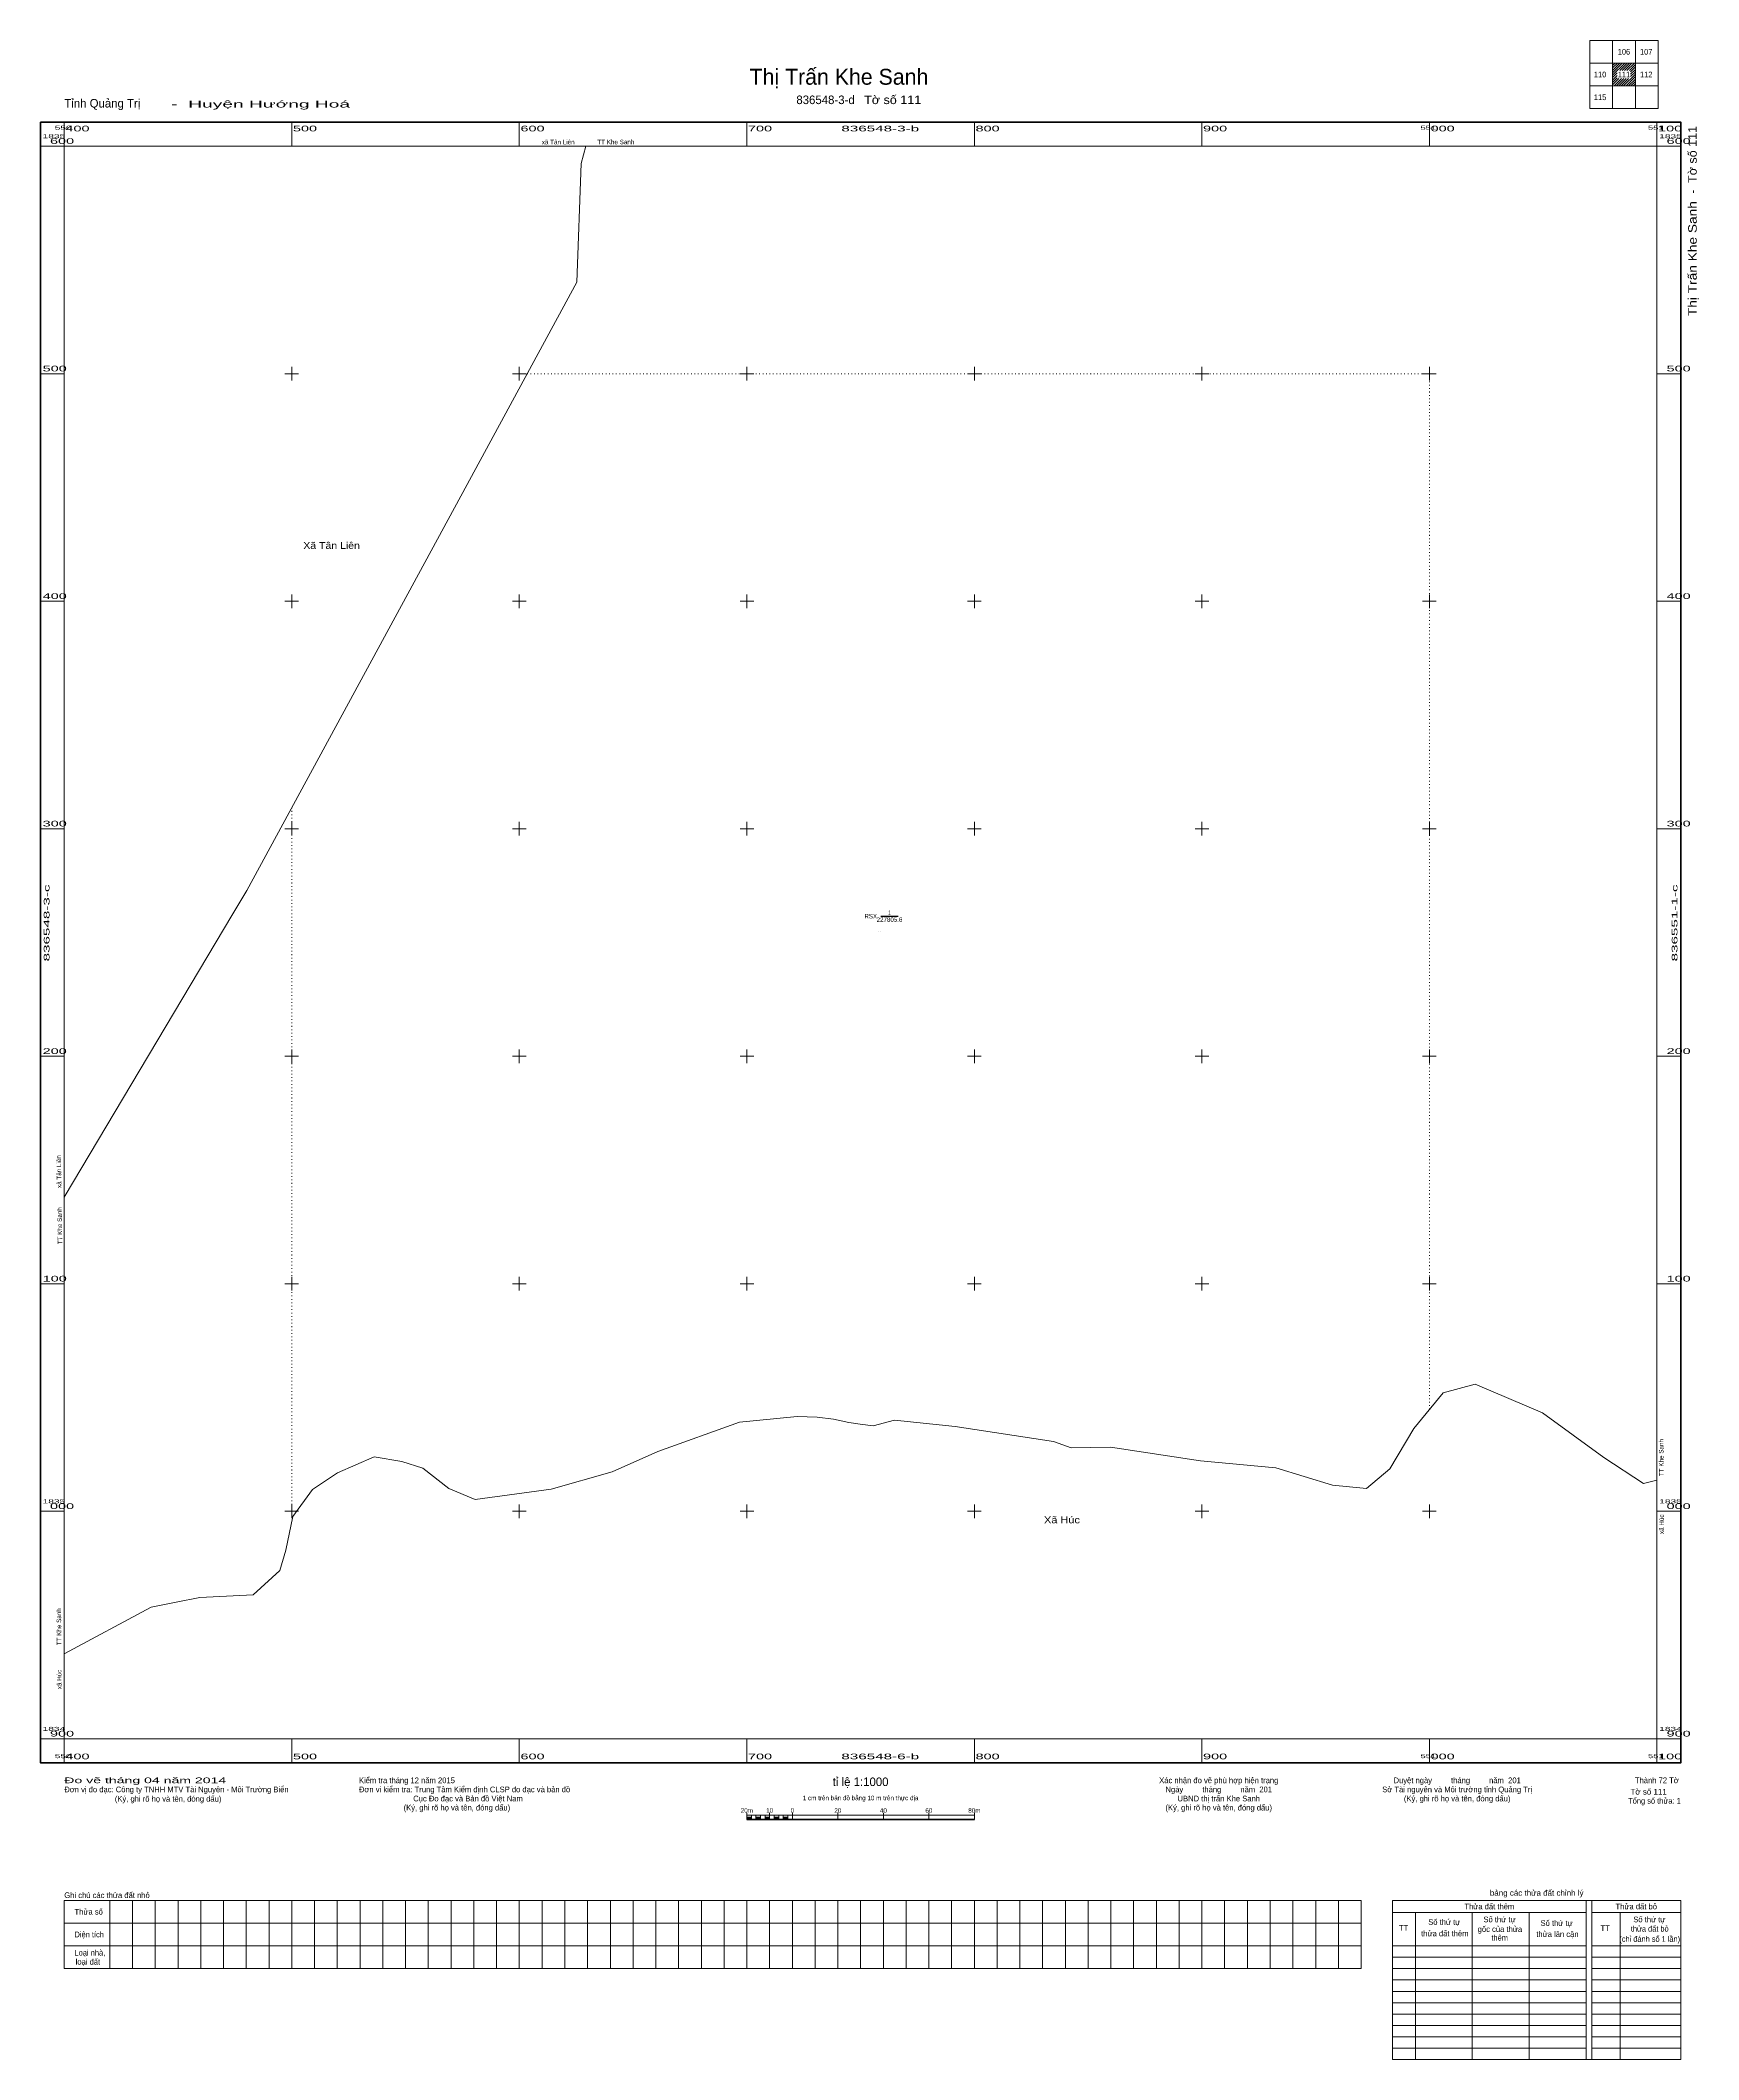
# Model space of a CAD drawing. Header units: metres. Extents: x 550390 to 551118, y 1834759 to 1835646.
import ezdxf
from ezdxf.enums import TextEntityAlignment as Align

# ---------------------------------------------------------------- set-up
doc = ezdxf.new("R2010")
doc.units = ezdxf.units.M
doc.linetypes.add('DOTTED', pattern=[1.5, 0.3, -1.2])
for name, color, linetype, lineweight in [('13', 7, 'Continuous', 25), ('24', 7, 'DOTTED', 13), ('46', 7, 'Continuous', 13), ('63', 7, 'Continuous', 13)]:
    doc.layers.add(name, color=color, linetype=linetype, lineweight=lineweight)
for name, color, linetype in [('15', 7, 'Continuous'), ('28', 7, 'Continuous'), ('48', 7, 'Continuous')]:
    doc.layers.add(name, color=color, linetype=linetype)

msp = doc.modelspace()

# ---------------------------------------------------------------- hatches: boundary and pattern name
at = {"layer": '63'}
for points in [[(550700, 1834864.5), (550700, 1834865.5), (550702, 1834865.5), (550702, 1834864.5)], [(550704, 1834864.5), (550704, 1834865.5), (550706, 1834865.5), (550706, 1834864.5)], [(550708, 1834864.5), (550708, 1834865.5), (550710, 1834865.5), (550710, 1834864.5)], [(550712, 1834864.5), (550712, 1834865.5), (550714, 1834865.5), (550714, 1834864.5)], [(550716, 1834864.5), (550716, 1834865.5), (550718, 1834865.5), (550718, 1834864.5)]]:
    msp.add_hatch(color=256, dxfattribs=at).paths.add_polyline_path(points)

# ---------------------------------------------------------------- linework, layer by layer
at = {"layer": '13'}
msp.add_line((550758.9, 1835261.57), (550766.51, 1835261.57), dxfattribs=at)
at = {"layer": '24'}
for p, q in [((550603.46, 1835500), (551000, 1835500)), ((551000, 1835044.81), (551000, 1835500)), ((550500, 1835000), (550500, 1835309.31)), ((550500, 1835000), (550502.16, 1835000))]:
    msp.add_line(p, q, dxfattribs=at)
at = {"layer": '46'}
msp.add_line((550400, 1835138.01), (550474.11, 1835262.59), dxfattribs=at)
for points in [[(550574.24, 1835446.14), (550625.29, 1835540.23), (550627.13, 1835592.4), (550629.18, 1835600)], [(550474.11, 1835262.59), (550480.2, 1835272.82), (550574.24, 1835446.14)], [(551100, 1835013.63), (551094.14, 1835012.28), (551076.63, 1835023.64), (551049.7, 1835043.23), (551020.03, 1835055.87), (551005.97, 1835052.09), (550993.13, 1835036.43), (550982.54, 1835018.7), (550972.37, 1835010.04), (550957.43, 1835011.54), (550932.42, 1835019.09), (550899.31, 1835022.25), (550859.78, 1835028.14), (550842.49, 1835027.89), (550834.73, 1835030.62)], [(550696.84, 1835039.23), (550722.14, 1835041.71), (550730.89, 1835041.4), (550738.14, 1835040.53), (550744.76, 1835039.1), (550749.75, 1835038.27), (550755.51, 1835037.53), (550764.88, 1835040.11)], [(550764.88, 1835040.11), (550791.56, 1835037.23), (550834.73, 1835030.62)], [(550696.84, 1835039.23), (550660.94, 1835026.33), (550640.8, 1835017.33), (550613.96, 1835009.69), (550580.64, 1835005.21), (550569.06, 1835010.06), (550557.56, 1835019.02), (550548.43, 1835021.9), (550536.2, 1835023.92), (550520.03, 1835016.85), (550509.11, 1835009.6), (550500.49, 1834997.69), (550497.4, 1834982.95), (550494.74, 1834973.92), (550483.07, 1834963.24), (550459.54, 1834962.08), (550449.14, 1834959.99)], [(550400, 1834937.3), (550438.22, 1834957.8), (550449.14, 1834959.99)]]:
    msp.add_lwpolyline(points, dxfattribs=at)
at = {"layer": '63'}
for p, q in [((551080.5, 1835616.5), (551080.5, 1835646.5)), ((551090.5, 1835616.5), (551090.5, 1835646.5)), ((551100.5, 1835636.5), (551070.5, 1835636.5)), ((551080.5, 1835636.49), (551080.51, 1835636.5)), ((551080.5, 1835635.43), (551081.57, 1835636.5)), ((551080.5, 1835634.37), (551082.63, 1835636.5)), ((551080.5, 1835633.31), (551083.69, 1835636.5)), ((551080.5, 1835632.25), (551084.75, 1835636.5)), ((551080.5, 1835631.18), (551085.82, 1835636.5)), ((551083.63, 1835633.25), (551086.88, 1835636.5)), ((551084.69, 1835633.25), (551087.94, 1835636.5)), ((551085.75, 1835633.25), (551089, 1835636.5)), ((551086.81, 1835633.25), (551090.06, 1835636.5)), ((551087.87, 1835633.25), (551090.5, 1835635.88)), ((551088.43, 1835632.75), (551090.5, 1835634.82)), ((551100.5, 1835626.5), (551070.5, 1835626.5)), ((551080.5, 1835630.12), (551082.57, 1835632.19)), ((551080.5, 1835629.06), (551082.57, 1835631.13)), ((551080.5, 1835628), (551082.57, 1835630.07)), ((551080.5, 1835626.94), (551083.31, 1835629.75)), ((551081.12, 1835626.5), (551084.37, 1835629.75)), ((551082.18, 1835626.5), (551085.43, 1835629.75)), ((551083.24, 1835626.5), (551086.49, 1835629.75)), ((551084.3, 1835626.5), (551087.55, 1835629.75)), ((551085.36, 1835626.5), (551090.5, 1835631.64)), ((551086.42, 1835626.5), (551090.5, 1835630.58)), ((551087.48, 1835626.5), (551090.5, 1835629.52)), ((551088.43, 1835631.69), (551090.5, 1835633.76)), ((551088.43, 1835630.63), (551090.5, 1835632.7)), ((551088.54, 1835626.5), (551090.5, 1835628.46)), ((551089.6, 1835626.5), (551090.5, 1835627.4)), ((550400, 1835600), (550400, 1835610.5)), ((550500, 1835600), (550500, 1835610.5)), ((550600, 1835600), (550600, 1835610.5)), ((550700, 1835600), (550700, 1835610.5)), ((550800, 1835600), (550800, 1835610.5)), ((550900, 1835600), (550900, 1835610.5)), ((551000, 1835600), (551000, 1835610.5)), ((551100, 1835600), (551100, 1835610.5)), ((550400, 1835600), (550389.5, 1835600)), ((551100, 1835600), (551110.5, 1835600)), ((550500, 1835497), (550500, 1835503)), ((550600, 1835497), (550600, 1835503)), ((550700, 1835497), (550700, 1835503)), ((550800, 1835497), (550800, 1835503)), ((550900, 1835497), (550900, 1835503)), ((551000, 1835497), (551000, 1835503)), ((550400, 1835500), (550389.5, 1835500)), ((550497, 1835500), (550503, 1835500)), ((550597, 1835500), (550603, 1835500)), ((550697, 1835500), (550703, 1835500)), ((550797, 1835500), (550803, 1835500)), ((550897, 1835500), (550903, 1835500)), ((550997, 1835500), (551003, 1835500)), ((551100, 1835500), (551110.5, 1835500)), ((550400, 1835400), (550389.5, 1835400)), ((550497, 1835400), (550503, 1835400)), ((550500, 1835397), (550500, 1835403)), ((550597, 1835400), (550603, 1835400)), ((550600, 1835397), (550600, 1835403)), ((550697, 1835400), (550703, 1835400)), ((550700, 1835397), (550700, 1835403)), ((550797, 1835400), (550803, 1835400)), ((550800, 1835397), (550800, 1835403)), ((550897, 1835400), (550903, 1835400)), ((550900, 1835397), (550900, 1835403)), ((550997, 1835400), (551003, 1835400)), ((551000, 1835397), (551000, 1835403)), ((551100, 1835400), (551110.5, 1835400)), ((550400, 1835300), (550389.5, 1835300)), ((550497, 1835300), (550503, 1835300)), ((550500, 1835297), (550500, 1835303)), ((550597, 1835300), (550603, 1835300)), ((550600, 1835297), (550600, 1835303)), ((550697, 1835300), (550703, 1835300)), ((550700, 1835297), (550700, 1835303)), ((550797, 1835300), (550803, 1835300)), ((550800, 1835297), (550800, 1835303)), ((550897, 1835300), (550903, 1835300)), ((550900, 1835297), (550900, 1835303)), ((550997, 1835300), (551003, 1835300)), ((551000, 1835297), (551000, 1835303)), ((551100, 1835300), (551110.5, 1835300)), ((550400, 1835200), (550389.5, 1835200)), ((550497, 1835200), (550503, 1835200)), ((550500, 1835197), (550500, 1835203)), ((550597, 1835200), (550603, 1835200)), ((550600, 1835197), (550600, 1835203)), ((550697, 1835200), (550703, 1835200)), ((550700, 1835197), (550700, 1835203)), ((550797, 1835200), (550803, 1835200)), ((550800, 1835197), (550800, 1835203)), ((550897, 1835200), (550903, 1835200)), ((550900, 1835197), (550900, 1835203)), ((550997, 1835200), (551003, 1835200)), ((551000, 1835197), (551000, 1835203)), ((551100, 1835200), (551110.5, 1835200)), ((550500, 1835097), (550500, 1835103)), ((550600, 1835097), (550600, 1835103)), ((550700, 1835097), (550700, 1835103)), ((550800, 1835097), (550800, 1835103)), ((550900, 1835097), (550900, 1835103)), ((551000, 1835097), (551000, 1835103)), ((550400, 1835100), (550389.5, 1835100)), ((550497, 1835100), (550503, 1835100)), ((550597, 1835100), (550603, 1835100)), ((550697, 1835100), (550703, 1835100)), ((550797, 1835100), (550803, 1835100)), ((550897, 1835100), (550903, 1835100)), ((550997, 1835100), (551003, 1835100)), ((551100, 1835100), (551110.5, 1835100)), ((550400, 1835000), (550389.5, 1835000)), ((550497, 1835000), (550503, 1835000)), ((550500, 1834997), (550500, 1835003)), ((550597, 1835000), (550603, 1835000)), ((550600, 1834997), (550600, 1835003)), ((550697, 1835000), (550703, 1835000)), ((550700, 1834997), (550700, 1835003)), ((550797, 1835000), (550803, 1835000)), ((550800, 1834997), (550800, 1835003)), ((550897, 1835000), (550903, 1835000)), ((550900, 1834997), (550900, 1835003)), ((550997, 1835000), (551003, 1835000)), ((551000, 1834997), (551000, 1835003)), ((551100, 1835000), (551110.5, 1835000)), ((550400, 1834900), (550389.5, 1834900)), ((550400, 1834900), (550400, 1834889.5)), ((550500, 1834900), (550500, 1834889.5)), ((550600, 1834900), (550600, 1834889.5)), ((550700, 1834900), (550700, 1834889.5)), ((550800, 1834900), (550800, 1834889.5)), ((550900, 1834900), (550900, 1834889.5)), ((551000, 1834900), (551000, 1834889.5)), ((551100, 1834900), (551100, 1834889.5)), ((551100, 1834900), (551110.5, 1834900)), ((550700, 1834864.5), (550700, 1834867.5)), ((550700, 1834866.5), (550800, 1834866.5)), ((550702, 1834864.5), (550702, 1834866.5)), ((550704, 1834864.5), (550704, 1834866.5)), ((550706, 1834864.5), (550706, 1834866.5)), ((550708, 1834864.5), (550708, 1834866.5)), ((550710, 1834864.5), (550710, 1834867.5)), ((550710, 1834864.5), (550710, 1834866.5)), ((550712, 1834864.5), (550712, 1834866.5)), ((550714, 1834864.5), (550714, 1834866.5)), ((550716, 1834864.5), (550716, 1834866.5)), ((550718, 1834864.5), (550718, 1834866.5)), ((550720, 1834864.5), (550720, 1834867.5)), ((550740, 1834864.5), (550740, 1834867.5)), ((550760, 1834864.5), (550760, 1834867.5)), ((550780, 1834864.5), (550780, 1834867.5)), ((550800, 1834864.5), (550800, 1834867.5)), ((550420, 1834829), (550420, 1834799)), ((550430, 1834829), (550430, 1834799)), ((550440, 1834829), (550440, 1834799)), ((550450, 1834829), (550450, 1834799)), ((550460, 1834829), (550460, 1834799)), ((550470, 1834829), (550470, 1834799)), ((550480, 1834829), (550480, 1834799)), ((550490, 1834829), (550490, 1834799)), ((550500, 1834829), (550500, 1834799)), ((550510, 1834829), (550510, 1834799)), ((550520, 1834829), (550520, 1834799)), ((550530, 1834829), (550530, 1834799)), ((550540, 1834829), (550540, 1834799)), ((550550, 1834829), (550550, 1834799)), ((550560, 1834829), (550560, 1834799)), ((550570, 1834829), (550570, 1834799)), ((550580, 1834829), (550580, 1834799)), ((550590, 1834829), (550590, 1834799)), ((550600, 1834829), (550600, 1834799)), ((550610, 1834829), (550610, 1834799)), ((550620, 1834829), (550620, 1834799)), ((550630, 1834829), (550630, 1834799)), ((550640, 1834829), (550640, 1834799)), ((550650, 1834829), (550650, 1834799)), ((550660, 1834829), (550660, 1834799)), ((550670, 1834829), (550670, 1834799)), ((550680, 1834829), (550680, 1834799)), ((550690, 1834829), (550690, 1834799)), ((550700, 1834829), (550700, 1834799)), ((550710, 1834829), (550710, 1834799)), ((550720, 1834829), (550720, 1834799)), ((550730, 1834829), (550730, 1834799)), ((550740, 1834829), (550740, 1834799)), ((550750, 1834829), (550750, 1834799)), ((550760, 1834829), (550760, 1834799)), ((550770, 1834829), (550770, 1834799)), ((550780, 1834829), (550780, 1834799)), ((550790, 1834829), (550790, 1834799)), ((550800, 1834829), (550800, 1834799)), ((550810, 1834829), (550810, 1834799)), ((550820, 1834829), (550820, 1834799)), ((550830, 1834829), (550830, 1834799)), ((550840, 1834829), (550840, 1834799)), ((550850, 1834829), (550850, 1834799)), ((550860, 1834829), (550860, 1834799)), ((550870, 1834829), (550870, 1834799)), ((550880, 1834829), (550880, 1834799)), ((550890, 1834829), (550890, 1834799)), ((550900, 1834829), (550900, 1834799)), ((550910, 1834829), (550910, 1834799)), ((550920, 1834829), (550920, 1834799)), ((550930, 1834829), (550930, 1834799)), ((550940, 1834829), (550940, 1834799)), ((550950, 1834829), (550950, 1834799)), ((550960, 1834829), (550960, 1834799)), ((550970, 1834829), (550970, 1834799)), ((550983.84, 1834829), (551110.5, 1834829)), ((550983.84, 1834829), (550983.84, 1834759)), ((551068.84, 1834829), (551068.84, 1834759)), ((551071.34, 1834829), (551071.34, 1834759)), ((551110.5, 1834829), (551110.5, 1834759)), ((550400, 1834819), (550970, 1834819)), ((550983.84, 1834823.63), (551068.84, 1834823.63)), ((550993.84, 1834823.63), (550993.84, 1834759)), ((551018.84, 1834823.63), (551018.84, 1834759)), ((551043.84, 1834823.63), (551043.84, 1834759)), ((551071.34, 1834823.63), (551110.5, 1834823.63)), ((551083.84, 1834823.63), (551083.84, 1834759)), ((550400, 1834809), (550970, 1834809)), ((550983.84, 1834809), (551068.84, 1834809)), ((551071.34, 1834809), (551110.5, 1834809)), ((550983.84, 1834804), (551068.84, 1834804)), ((551071.34, 1834804), (551110.5, 1834804)), ((550983.84, 1834799), (551068.84, 1834799)), ((550983.84, 1834794), (551068.84, 1834794)), ((551071.34, 1834799), (551110.5, 1834799)), ((551071.34, 1834794), (551110.5, 1834794)), ((550983.84, 1834789), (551068.84, 1834789)), ((550983.84, 1834784), (551068.84, 1834784)), ((551071.34, 1834789), (551110.5, 1834789)), ((551071.34, 1834784), (551110.5, 1834784)), ((550983.84, 1834779), (551068.84, 1834779)), ((550983.84, 1834774), (551068.84, 1834774)), ((551110.5, 1834779), (551071.34, 1834779)), ((551071.34, 1834774), (551110.5, 1834774)), ((550983.84, 1834769), (551068.84, 1834769)), ((551110.5, 1834769), (551071.34, 1834769)), ((550983.84, 1834764), (551068.84, 1834764)), ((550983.84, 1834759), (551068.84, 1834759)), ((551068.84, 1834759), (551071.34, 1834759)), ((551071.34, 1834764), (551110.5, 1834764)), ((551110.5, 1834759), (551071.34, 1834759))]:
    msp.add_line(p, q, dxfattribs=at)
at = {"layer": '63', "lineweight": 53}
msp.add_line((550700, 1834864.5), (550800, 1834864.5), dxfattribs=at)
at = {"layer": '63'}
for points in [[(551100.5, 1835616.5), (551070.5, 1835616.5), (551070.5, 1835646.5), (551100.5, 1835646.5)], [(550400, 1835600), (551100, 1835600), (551100, 1834900), (550400, 1834900)], [(550700, 1834864.5), (550700, 1834865.5), (550702, 1834865.5), (550702, 1834864.5)], [(550704, 1834864.5), (550704, 1834865.5), (550706, 1834865.5), (550706, 1834864.5)], [(550708, 1834864.5), (550708, 1834865.5), (550710, 1834865.5), (550710, 1834864.5)], [(550712, 1834864.5), (550712, 1834865.5), (550714, 1834865.5), (550714, 1834864.5)], [(550716, 1834864.5), (550716, 1834865.5), (550718, 1834865.5), (550718, 1834864.5)]]:
    msp.add_lwpolyline(points, close=True, dxfattribs=at)
at = {"layer": '63', "lineweight": 158}
msp.add_lwpolyline([(550389.5, 1835610.5), (551110.5, 1835610.5), (551110.5, 1834889.5), (550389.5, 1834889.5)], close=True, dxfattribs=at)
at = {"layer": '63'}
msp.add_lwpolyline([(550970, 1834799), (550400, 1834799), (550400, 1834829), (550970, 1834829)], dxfattribs=at)

# ---------------------------------------------------------------- texts
at = {"layer": '13', "width": 0.8}
msp.add_text('RSX ', height=2, dxfattribs=at).set_placement((550757.95, 1835260.57), align=Align.RIGHT)
at = {"layer": '13'}
for s, width, p in [('1', 0.7, (550762.695, 1835262.08)), ('227805.6', 0.85, (550762.695, 1835259.06))]:
    msp.add_text(s, height=2, dxfattribs=dict(at, width=width)).set_placement(p, align=Align.CENTER)
at = {"layer": '15'}
for s, p in [('UBND thị trấn quản lý', (550758.47, 1835254.66)), ('Khối 6', (550758.465, 1835254.54)), ('Khối 6', (550758.465, 1835254.42))]:
    msp.add_text(s, height=0.1, dxfattribs=at).set_placement(p, align=Align.CENTER)
for s, width, p in [('RSX', 0.9, (550758.47, 1835254.78)), ('1', 0.65, (550758.475, 1835254.9))]:
    msp.add_text(s, height=0.1, dxfattribs=dict(at, width=width)).set_placement(p, align=Align.CENTER)
at = {"layer": '28'}
for s, rotation, p in [('xã Tân Liên             TT Khe Sanh', 0.083, (550630.214, 1835600.818)), ('TT Khe Sanh           xã Tân Liên', 90.883, (550398.825, 1835136.97)), ('xã Húc                      TT Khe Sanh', 90.292, (551102.95, 1835010.89)), ('xã Húc              TT Khe Sanh', 90.292, (550398.695, 1834939.6))]:
    msp.add_text(s, height=2, rotation=rotation, dxfattribs=at).set_placement(p, align=Align.CENTER)
at = {"layer": '48'}
for s, width, p in [('Xã Tân Liên', 1.15, (550517.495, 1835422.99)), ('Xã Húc', 1.2, (550838.5, 1834994.72))]:
    msp.add_text(s, height=3, dxfattribs=dict(at, width=width)).set_placement(p, align=Align.CENTER)
at = {"layer": '63'}
for s, height, p in [('Thị Trấn Khe Sanh', 7, (550740.478, 1835627)), ('836548-3-d', 3.75, (550734.58, 1835618.5)), ('tỉ lệ 1:1000', 3.75, (550750, 1834879.25)), ('Xác nhận đo vẽ phù hợp hiện trạng', 2.5, (550907.405, 1834880.5)), ('Duyệt ngày         tháng         năm  201', 2.5, (551012.195, 1834880.5)), ('(Ký, ghi rõ họ và tên, đóng dấu)', 2.5, (550445.64, 1834872.38)), ('1 cm trên bản đồ bằng 10 m trên thực địa', 2, (550749.995, 1834873)), ('(Ký, ghi rõ họ và tên, đóng dấu)', 2.5, (550907.4, 1834868.5)), ('Ngày         tháng         năm  201', 2.5, (550907.405, 1834876.5)), ('UBND thị trấn Khe Sanh', 2.5, (550907.405, 1834872.5)), ('Sở Tài nguyên và Môi trường tỉnh Quảng Trị', 2.5, (551012.185, 1834876.5)), ('(Ký, ghi rõ họ và tên, đóng dấu)', 2.5, (551012.19, 1834872.5)), ('Thửa đất thêm', 2.5, (551026.32, 1834825.06)), ('Thửa đất bỏ', 2.5, (551090.895, 1834825.06)), ('TT', 2.5, (550988.63, 1834815.64)), ('Số thứ tự', 2.5, (551006.54, 1834818.22)), ('gốc của thửa', 2.5, (551030.975, 1834815.11)), ('Số thứ tự', 2.5, (551030.8, 1834819.36)), ('Số thứ tự', 2.5, (551055.89, 1834817.76)), ('TT', 2.5, (551077.23, 1834815.52)), ('Số thứ tự', 2.5, (551096.65, 1834819.36)), ('thửa đất thêm', 2.5, (551006.765, 1834813.2)), ('thửa lân cận', 2.5, (551056.25, 1834812.9))]:
    msp.add_text(s, height=height, dxfattribs=at).set_placement(p, align=Align.CENTER)
for s, height, width, p in [('106', 2.5, 0.95, (551085.495, 1835640.25)), ('107', 2.5, 0.95, (551095.275, 1835640.25)), ('110', 2.5, 0.95, (551075.01, 1835630.25)), ('111', 2.5, 0.85, (551085.5, 1835630.25)), ('112', 2.5, 0.95, (551095.275, 1835630.25)), ('Tờ số 111', 3.75, 1.1, (550764.095, 1835618.5)), ('115', 2.5, 0.95, (551075.01, 1835620.25)), ('836548-3-b', 2.5, 2, (550758.63, 1835606.5)), ('836548-6-b', 2.5, 2, (550758.63, 1834891)), ('20m', 2, 0.95, (550700, 1834867.5)), ('10', 2, 0.95, (550709.995, 1834867.5)), ('0', 2, 0.9, (550720, 1834867.5)), ('20', 2, 0.95, (550739.995, 1834867.5)), ('40', 2, 0.95, (550759.995, 1834867.5)), ('60', 2, 0.95, (550779.995, 1834867.5)), ('80m', 2, 0.95, (550800, 1834867.5)), ('bảng các thửa đất chỉnh lý', 2.5, 1.05, (551047.145, 1834831.02)), ('thửa đất bỏ', 2.5, 0.85, (551096.82, 1834815.28)), ('thêm', 2.5, 0.95, (551030.875, 1834811.34)), ('(chỉ đánh số 1 lần)', 2.5, 0.85, (551096.83, 1834810.77))]:
    msp.add_text(s, height=height, dxfattribs=dict(at, width=width)).set_placement(p, align=Align.CENTER)
for s, height, p in [('Tỉnh Quảng Trị', 3.75, (550400, 1835617)), ('Kiểm tra tháng 12 năm 2015', 2.5, (550529.5, 1834880.5)), ('Đơn vị đo đạc: Công ty TNHH MTV Tài Nguyên - Môi Trường Biển', 2.5, (550400, 1834876.5)), ('Đơn vi kiểm tra: Trung Tâm Kiểm định CLSP đo đạc và bản đồ', 2.5, (550529.5, 1834876.5)), ('(Ký, ghi rõ họ và tên, đóng dấu)', 2.5, (550549.16, 1834868.5)), ('Cục Đo đạc và Bản đồ Việt Nam', 2.5, (550553.37, 1834872.5)), ('Ghi chú các thửa đất nhỏ', 2.5, (550400, 1834830)), ('Thửa số', 2.5, (550404.5, 1834822.75)), ('loại đất', 2.5, (550405, 1834800.75))]:
    msp.add_text(s, height=height, dxfattribs=at).set_placement(p)
for s, height, width, p in [('  -  Huyện Hướng Hoá', 3, 2.1, (550442.32, 1835617)), ('400', 2.5, 1.9, (550400.5, 1835606.5)), ('500', 2.5, 1.9, (550500.5, 1835606.5)), ('600', 2.5, 1.9, (550600.5, 1835606.5)), ('700', 2.5, 1.9, (550700.5, 1835606.5)), ('800', 2.5, 1.9, (550800.5, 1835606.5)), ('900', 2.5, 1.9, (550900.5, 1835606.5)), ('000', 2.5, 1.9, (551000.5, 1835606.5)), ('100', 2.5, 1.9, (551100.5, 1835606.5)), ('1835', 1.75, 1.9, (550390.5, 1835603.5)), ('1835', 1.75, 1.9, (551101, 1835603.5)), ('500', 2.5, 1.9, (550390.5, 1835501)), ('400', 2.5, 1.9, (550390.5, 1835401)), ('300', 2.5, 1.9, (550390.5, 1835301)), ('200', 2.5, 1.9, (550390.5, 1835201)), ('100', 2.5, 1.9, (550390.5, 1835101)), ('1835', 1.75, 1.9, (550390.5, 1835003.5)), ('1835', 1.75, 1.9, (551101, 1835003.5)), ('1834', 1.75, 1.9, (550390.5, 1834903.5)), ('1834', 1.75, 1.9, (551101, 1834903.5)), ('400', 2.5, 1.9, (550400.5, 1834891)), ('500', 2.5, 1.9, (550500.5, 1834891)), ('600', 2.5, 1.9, (550600.5, 1834891)), ('700', 2.5, 1.9, (550700.5, 1834891)), ('800', 2.5, 1.9, (550800.5, 1834891)), ('900', 2.5, 1.9, (550900.5, 1834891)), ('000', 2.5, 1.9, (551000.5, 1834891)), ('100', 2.5, 1.9, (551100.5, 1834891)), ('Đo vẽ tháng 04 năm 2014', 2.5, 1.85, (550400, 1834880.5)), ('Diện tích', 2.5, 0.95, (550404.5, 1834812.75)), ('Loại nhà,', 2.5, 0.95, (550404.5, 1834804.75))]:
    msp.add_text(s, height=height, dxfattribs=dict(at, width=width)).set_placement(p)
for s, height, width, p in [('550', 1.75, 1.9, (550403.22, 1835607.25)), ('551', 1.75, 1.75, (551002.9, 1835607.25)), ('551', 1.75, 1.75, (551102.9, 1835607.25)), ('600', 2.5, 1.9, (550404.32, 1835601)), ('600', 2.5, 1.9, (551114.82, 1835601)), ('500', 2.5, 1.9, (551114.82, 1835501)), ('400', 2.5, 1.9, (551114.82, 1835401)), ('300', 2.5, 1.9, (551114.82, 1835301)), ('200', 2.5, 1.9, (551114.82, 1835201)), ('100', 2.5, 1.9, (551114.82, 1835101)), ('000', 2.5, 1.9, (550404.32, 1835001)), ('000', 2.5, 1.9, (551114.82, 1835001)), ('900', 2.5, 1.9, (550404.32, 1834901)), ('900', 2.5, 1.9, (551114.82, 1834901)), ('550', 1.75, 1.9, (550403.22, 1834891.5)), ('551', 1.75, 1.75, (551002.9, 1834891.5)), ('551', 1.75, 1.75, (551102.9, 1834891.5)), ('Tổng số thửa: 1', 2.5, 0.95, (551110.5, 1834871.5)), ('Tờ số 111', 2.5, 1.05, (551104.33, 1834875.5))]:
    msp.add_text(s, height=height, dxfattribs=dict(at, width=width)).set_placement(p, align=Align.RIGHT)
for s, width, p in [('Tờ số 111', 1.1, (551117.48, 1835583.83)), (' - ', 0.95, (551117.48, 1835577.83))]:
    msp.add_text(s, height=3.75, rotation=90, dxfattribs=dict(at, width=width)).set_placement(p)
at = {"layer": '63', "width": 1.2}
msp.add_text('Thị Trấn Khe Sanh', height=3.75, rotation=90, dxfattribs=at).set_placement((551117.48, 1835575.84), align=Align.RIGHT)
at = {"layer": '63', "width": 2}
for s, p in [('836548-3-c', (550393.5, 1835258.59)), ('836551-1-c', (551109, 1835258.59))]:
    msp.add_text(s, height=2.5, rotation=90, dxfattribs=at).set_placement(p, align=Align.CENTER)
at = {"layer": '63'}
msp.add_text('Thành 72 Tờ', height=2.5, dxfattribs=at).set_placement((551109.6, 1834880.5), align=Align.RIGHT)

doc.saveas('drawing.dxf')
